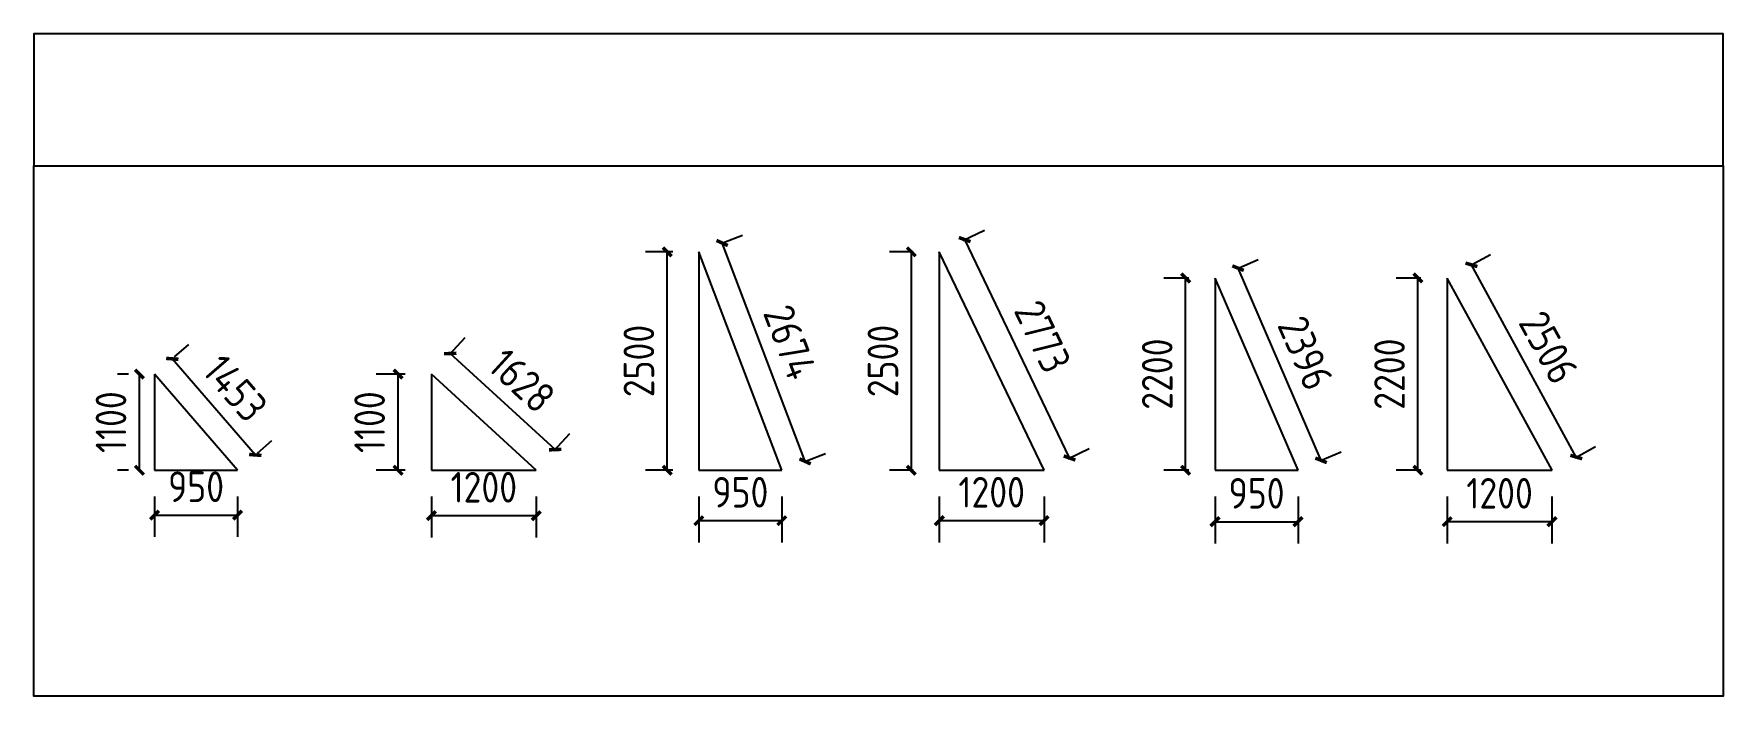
# Model space of a CAD drawing. Extents: x 533809 to 747315, y -17138 to 180511.
# Drawn here: x 665599 to 684939, y 45862 to 53445 of the extents above; entities that cross this region are included whole.
import ezdxf

# ---------------------------------------------------------------- set-up
doc = ezdxf.new("R2010")
doc.units = 0
doc.header["$LTSCALE"] = 1000
doc.header["$MEASUREMENT"] = 0
doc.styles.get("Standard").update_dxf_attribs({"font": 'gbenor.shx', "bigfont": 'gbcbig.shx'})
doc.dimstyles.get("Standard").update_dxf_attribs({"dimscale": 100, "dimtxt": 3.5, "dimasz": 1, "dimexe": 2.5, "dimexo": 3, "dimgap": 1.5, "dimtad": 1, "dimdec": 0, "dimzin": 0, "dimdsep": 46, "dimtxsty": 'Standard', "dimblk": 'ARCHTICK', "dimcen": 0.09, "dimadec": 0, "dimazin": 0, "dimtfac": 1, "dimtdec": 0, "dimtix": 1, "dimtmove": 2, "dimatfit": 3, "dimfxl": 1, "dimtolj": 1, "dimtzin": 0, "dimarcsym": 0})

msp = doc.modelspace()

# ---------------------------------------------------------------- blocks, each defined once
blk = doc.blocks.new('_ArchTick')
at = {"color": 0, "linetype": 'ByBlock', "const_width": 0.4}
blk.add_lwpolyline([(-0.5, -0.5), (0.5, 0.5)], dxfattribs=at)
blk = doc.blocks.new('*D2276')
at = {"color": 0, "lineweight": -2}
for p, q in [((666682, 49549), (666558, 49549)), ((666808, 48449), (666808, 49549)), ((666682, 48449), (666558, 48449))]:
    blk.add_line(p, q, dxfattribs=at)
at = {"layer": 'Defpoints', "color": 0}
for p in [(666808, 49549), (666982, 49549), (666982, 48449)]:
    blk.add_point(p, dxfattribs=at)
at = {"color": 0, "lineweight": -2, "xscale": 100, "yscale": 100, "zscale": 100}
for p, rotation in [((666808, 49549), 90), ((666808, 48449), 270)]:
    blk.add_blockref('_ArchTick', p, dxfattribs=dict(at, rotation=rotation))
at = {"color": 0, "insert": (666483, 48999), "char_height": 350, "attachment_point": 5, "rotation": 90}
blk.add_mtext('\\A1;1100', dxfattribs=at)
blk = doc.blocks.new('*D2277')
at = {"color": 0, "lineweight": -2}
for p, q in [((666982, 48149), (666982, 47685)), ((667932, 48149), (667932, 47685)), ((666982, 47935), (667932, 47935))]:
    blk.add_line(p, q, dxfattribs=at)
at = {"layer": 'Defpoints', "color": 0}
for p in [(666982, 48449), (667932, 48449), (667932, 47935)]:
    blk.add_point(p, dxfattribs=at)
at = {"color": 0, "lineweight": -2, "xscale": 100, "yscale": 100, "zscale": 100, "rotation": 180}
blk.add_blockref('_ArchTick', (666982, 47935), dxfattribs=at)
at = {"color": 0, "lineweight": -2, "xscale": 100, "yscale": 100, "zscale": 100}
blk.add_blockref('_ArchTick', (667932, 47935), dxfattribs=at)
at = {"color": 0, "insert": (667457, 48260), "char_height": 350, "attachment_point": 5}
blk.add_mtext('\\A1;950', dxfattribs=at)
blk = doc.blocks.new('*D2278')
at = {"color": 0, "lineweight": -2}
for p, q in [((668135, 48624), (667185, 49724)), ((667209, 49745), (667375, 49888)), ((668159, 48645), (668325, 48788))]:
    blk.add_line(p, q, dxfattribs=at)
at = {"layer": 'Defpoints', "color": 0}
for p in [(667185, 49724), (666982, 49549), (667932, 48449)]:
    blk.add_point(p, dxfattribs=at)
at = {"color": 0, "lineweight": -2, "xscale": 100, "yscale": 100, "zscale": 100}
for p, rotation in [((667185, 49724), 130.8150838748816), ((668135, 48624), 310.8150838748816)]:
    blk.add_blockref('_ArchTick', p, dxfattribs=dict(at, rotation=rotation))
at = {"color": 0, "insert": (667906, 49387), "char_height": 350, "attachment_point": 5, "rotation": 310.8151}
blk.add_mtext('\\A1;1453', dxfattribs=at)
blk = doc.blocks.new('*D2279')
at = {"color": 0, "lineweight": -2}
for p, q in [((669851, 49549), (669519, 49549)), ((669769, 48449), (669769, 49549)), ((669851, 48449), (669519, 48449))]:
    blk.add_line(p, q, dxfattribs=at)
at = {"layer": 'Defpoints', "color": 0}
for p in [(669769, 49549), (670151, 49549), (670151, 48449)]:
    blk.add_point(p, dxfattribs=at)
at = {"color": 0, "lineweight": -2, "xscale": 100, "yscale": 100, "zscale": 100}
for p, rotation in [((669769, 49549), 90), ((669769, 48449), 270)]:
    blk.add_blockref('_ArchTick', p, dxfattribs=dict(at, rotation=rotation))
at = {"color": 0, "insert": (669444, 48999), "char_height": 350, "attachment_point": 5, "rotation": 90}
blk.add_mtext('\\A1;1100', dxfattribs=at)
blk = doc.blocks.new('*D2280')
at = {"color": 0, "lineweight": -2}
for p, q in [((670151, 48149), (670151, 47679)), ((671351, 48149), (671351, 47679)), ((670151, 47929), (671351, 47929))]:
    blk.add_line(p, q, dxfattribs=at)
at = {"layer": 'Defpoints', "color": 0}
for p in [(670151, 48449), (671351, 48449), (671351, 47929)]:
    blk.add_point(p, dxfattribs=at)
at = {"color": 0, "lineweight": -2, "xscale": 100, "yscale": 100, "zscale": 100, "rotation": 180}
blk.add_blockref('_ArchTick', (670151, 47929), dxfattribs=at)
at = {"color": 0, "lineweight": -2, "xscale": 100, "yscale": 100, "zscale": 100}
blk.add_blockref('_ArchTick', (671351, 47929), dxfattribs=at)
at = {"color": 0, "insert": (670751, 48254), "char_height": 350, "attachment_point": 5}
blk.add_mtext('\\A1;1200', dxfattribs=at)
blk = doc.blocks.new('*D2281')
at = {"color": 0, "lineweight": -2}
for p, q in [((670353, 49770), (670536, 49969)), ((671567, 48685), (670367, 49785)), ((671553, 48670), (671736, 48869))]:
    blk.add_line(p, q, dxfattribs=at)
at = {"layer": 'Defpoints', "color": 0}
for p in [(670367, 49785), (670151, 49549), (671351, 48449)]:
    blk.add_point(p, dxfattribs=at)
at = {"color": 0, "lineweight": -2, "xscale": 100, "yscale": 100, "zscale": 100}
for p, rotation in [((670367, 49785), 137.4895529219991), ((671567, 48685), 317.4895529219991)]:
    blk.add_blockref('_ArchTick', p, dxfattribs=dict(at, rotation=rotation))
at = {"color": 0, "insert": (671187, 49474), "char_height": 350, "attachment_point": 5, "rotation": 317.4896}
blk.add_mtext('\\A1;1628', dxfattribs=at)
blk = doc.blocks.new('*D2282')
at = {"color": 0, "lineweight": -2}
for p, q in [((672913, 50949), (672601, 50949)), ((672851, 48449), (672851, 50949)), ((672913, 48449), (672601, 48449))]:
    blk.add_line(p, q, dxfattribs=at)
at = {"layer": 'Defpoints', "color": 0}
for p in [(672851, 50949), (673213, 50949), (673213, 48449)]:
    blk.add_point(p, dxfattribs=at)
at = {"color": 0, "lineweight": -2, "xscale": 100, "yscale": 100, "zscale": 100}
for p, rotation in [((672851, 50949), 90), ((672851, 48449), 270)]:
    blk.add_blockref('_ArchTick', p, dxfattribs=dict(at, rotation=rotation))
at = {"color": 0, "insert": (672526, 49699), "char_height": 350, "attachment_point": 5, "rotation": 90}
blk.add_mtext('\\A1;2500', dxfattribs=at)
blk = doc.blocks.new('*D2283')
at = {"color": 0, "lineweight": -2}
for p, q in [((673213, 48149), (673213, 47622)), ((674163, 48149), (674163, 47622)), ((673213, 47872), (674163, 47872))]:
    blk.add_line(p, q, dxfattribs=at)
at = {"layer": 'Defpoints', "color": 0}
for p in [(673213, 48449), (674163, 48449), (674163, 47872)]:
    blk.add_point(p, dxfattribs=at)
at = {"color": 0, "lineweight": -2, "xscale": 100, "yscale": 100, "zscale": 100, "rotation": 180}
blk.add_blockref('_ArchTick', (673213, 47872), dxfattribs=at)
at = {"color": 0, "lineweight": -2, "xscale": 100, "yscale": 100, "zscale": 100}
blk.add_blockref('_ArchTick', (674163, 47872), dxfattribs=at)
at = {"color": 0, "insert": (673688, 48197), "char_height": 350, "attachment_point": 5}
blk.add_mtext('\\A1;950', dxfattribs=at)
blk = doc.blocks.new('*D2284')
at = {"color": 0, "lineweight": -2}
for p, q in [((673493, 51055), (673713, 51139)), ((674429, 48550), (673479, 51050)), ((674443, 48555), (674663, 48639))]:
    blk.add_line(p, q, dxfattribs=at)
at = {"layer": 'Defpoints', "color": 0}
for p in [(673213, 50949), (673479, 51050), (674163, 48449)]:
    blk.add_point(p, dxfattribs=at)
at = {"color": 0, "lineweight": -2, "xscale": 100, "yscale": 100, "zscale": 100}
for p, rotation in [((673479, 51050), 110.8067910127112), ((674429, 48550), 290.8067910127112)]:
    blk.add_blockref('_ArchTick', p, dxfattribs=dict(at, rotation=rotation))
at = {"color": 0, "insert": (674258, 49915), "char_height": 350, "attachment_point": 5, "rotation": 290.8068}
blk.add_mtext('\\A1;2674', dxfattribs=at)
blk = doc.blocks.new('*D2285')
at = {"color": 0, "lineweight": -2}
for p, q in [((675665, 50949), (675395, 50949)), ((675645, 48449), (675645, 50949)), ((675665, 48449), (675395, 48449))]:
    blk.add_line(p, q, dxfattribs=at)
at = {"layer": 'Defpoints', "color": 0}
for p in [(675645, 50949), (675965, 50949), (675965, 48449)]:
    blk.add_point(p, dxfattribs=at)
at = {"color": 0, "lineweight": -2, "xscale": 100, "yscale": 100, "zscale": 100}
for p, rotation in [((675645, 50949), 90), ((675645, 48449), 270)]:
    blk.add_blockref('_ArchTick', p, dxfattribs=dict(at, rotation=rotation))
at = {"color": 0, "insert": (675320, 49699), "char_height": 350, "attachment_point": 5, "rotation": 90}
blk.add_mtext('\\A1;2500', dxfattribs=at)
blk = doc.blocks.new('*D2286')
at = {"color": 0, "lineweight": -2}
for p, q in [((675965, 48149), (675965, 47622)), ((677165, 48149), (677165, 47622)), ((675965, 47872), (677165, 47872))]:
    blk.add_line(p, q, dxfattribs=at)
at = {"layer": 'Defpoints', "color": 0}
for p in [(675965, 48449), (677165, 48449), (677165, 47872)]:
    blk.add_point(p, dxfattribs=at)
at = {"color": 0, "lineweight": -2, "xscale": 100, "yscale": 100, "zscale": 100, "rotation": 180}
blk.add_blockref('_ArchTick', (675965, 47872), dxfattribs=at)
at = {"color": 0, "lineweight": -2, "xscale": 100, "yscale": 100, "zscale": 100}
blk.add_blockref('_ArchTick', (677165, 47872), dxfattribs=at)
at = {"color": 0, "insert": (676565, 48197), "char_height": 350, "attachment_point": 5}
blk.add_mtext('\\A1;1200', dxfattribs=at)
blk = doc.blocks.new('*D2287')
at = {"color": 0, "lineweight": -2}
for p, q in [((676235, 51078), (676482, 51197)), ((677456, 48589), (676256, 51089)), ((677435, 48578), (677682, 48697))]:
    blk.add_line(p, q, dxfattribs=at)
at = {"layer": 'Defpoints', "color": 0}
for p in [(676256, 51089), (675965, 50949), (677165, 48449)]:
    blk.add_point(p, dxfattribs=at)
at = {"color": 0, "lineweight": -2, "xscale": 100, "yscale": 100, "zscale": 100}
for p, rotation in [((676256, 51089), 115.6410058243053), ((677456, 48589), 295.6410058243053)]:
    blk.add_blockref('_ArchTick', p, dxfattribs=dict(at, rotation=rotation))
at = {"color": 0, "insert": (677149, 49979), "char_height": 350, "attachment_point": 5, "rotation": 295.641}
blk.add_mtext('\\A1;2773', dxfattribs=at)
blk = doc.blocks.new('*D2288')
at = {"color": 0, "lineweight": -2}
for p, q in [((678822, 50649), (678535, 50649)), ((678785, 48449), (678785, 50649)), ((678822, 48449), (678535, 48449))]:
    blk.add_line(p, q, dxfattribs=at)
at = {"layer": 'Defpoints', "color": 0}
for p in [(678785, 50649), (679122, 50649), (679122, 48449)]:
    blk.add_point(p, dxfattribs=at)
at = {"color": 0, "lineweight": -2, "xscale": 100, "yscale": 100, "zscale": 100}
for p, rotation in [((678785, 50649), 90), ((678785, 48449), 270)]:
    blk.add_blockref('_ArchTick', p, dxfattribs=dict(at, rotation=rotation))
at = {"color": 0, "insert": (678460, 49549), "char_height": 350, "attachment_point": 5, "rotation": 90}
blk.add_mtext('\\A1;2200', dxfattribs=at)
blk = doc.blocks.new('*D2289')
at = {"color": 0, "lineweight": -2}
for p, q in [((679122, 48149), (679122, 47610)), ((680072, 48149), (680072, 47610)), ((679122, 47860), (680072, 47860))]:
    blk.add_line(p, q, dxfattribs=at)
at = {"layer": 'Defpoints', "color": 0}
for p in [(679122, 48449), (680072, 48449), (680072, 47860)]:
    blk.add_point(p, dxfattribs=at)
at = {"color": 0, "lineweight": -2, "xscale": 100, "yscale": 100, "zscale": 100, "rotation": 180}
blk.add_blockref('_ArchTick', (679122, 47860), dxfattribs=at)
at = {"color": 0, "lineweight": -2, "xscale": 100, "yscale": 100, "zscale": 100}
blk.add_blockref('_ArchTick', (680072, 47860), dxfattribs=at)
at = {"color": 0, "insert": (679597, 48185), "char_height": 350, "attachment_point": 5}
blk.add_mtext('\\A1;950', dxfattribs=at)
blk = doc.blocks.new('*D2290')
at = {"color": 0, "lineweight": -2}
for p, q in [((680335, 48562), (679385, 50762)), ((679398, 50767), (679614, 50861)), ((680348, 48567), (680564, 48661))]:
    blk.add_line(p, q, dxfattribs=at)
at = {"layer": 'Defpoints', "color": 0}
for p in [(679385, 50762), (679122, 50649), (680072, 48449)]:
    blk.add_point(p, dxfattribs=at)
at = {"color": 0, "lineweight": -2, "xscale": 100, "yscale": 100, "zscale": 100}
for p, rotation in [((679385, 50762), 113.355564859286), ((680335, 48562), 293.355564859286)]:
    blk.add_blockref('_ArchTick', p, dxfattribs=dict(at, rotation=rotation))
at = {"color": 0, "insert": (680158, 49791), "char_height": 350, "attachment_point": 5, "rotation": 293.3556}
blk.add_mtext('\\A1;2396', dxfattribs=at)
blk = doc.blocks.new('*D2291')
at = {"color": 0, "lineweight": -2}
for p, q in [((681479, 50649), (681194, 50649)), ((681444, 48449), (681444, 50649)), ((681479, 48449), (681194, 48449))]:
    blk.add_line(p, q, dxfattribs=at)
at = {"layer": 'Defpoints', "color": 0}
for p in [(681444, 50649), (681779, 50649), (681779, 48449)]:
    blk.add_point(p, dxfattribs=at)
at = {"color": 0, "lineweight": -2, "xscale": 100, "yscale": 100, "zscale": 100}
for p, rotation in [((681444, 50649), 90), ((681444, 48449), 270)]:
    blk.add_blockref('_ArchTick', p, dxfattribs=dict(at, rotation=rotation))
at = {"color": 0, "insert": (681119, 49549), "char_height": 350, "attachment_point": 5, "rotation": 90}
blk.add_mtext('\\A1;2200', dxfattribs=at)
blk = doc.blocks.new('*D2292')
at = {"color": 0, "lineweight": -2}
for p, q in [((681779, 48149), (681779, 47610)), ((682979, 48149), (682979, 47610)), ((682979, 47860), (681779, 47860))]:
    blk.add_line(p, q, dxfattribs=at)
at = {"layer": 'Defpoints', "color": 0}
for p in [(681779, 48449), (682979, 48449), (681779, 47860)]:
    blk.add_point(p, dxfattribs=at)
at = {"color": 0, "lineweight": -2, "xscale": 100, "yscale": 100, "zscale": 100, "rotation": 180}
blk.add_blockref('_ArchTick', (681779, 47860), dxfattribs=at)
at = {"color": 0, "lineweight": -2, "xscale": 100, "yscale": 100, "zscale": 100}
blk.add_blockref('_ArchTick', (682979, 47860), dxfattribs=at)
at = {"color": 0, "insert": (682379, 48185), "char_height": 350, "attachment_point": 5}
blk.add_mtext('\\A1;1200', dxfattribs=at)
blk = doc.blocks.new('*D2293')
at = {"color": 0, "lineweight": -2}
for p, q in [((682043, 50792), (682276, 50919)), ((683257, 48600), (682057, 50800)), ((683243, 48592), (683476, 48719))]:
    blk.add_line(p, q, dxfattribs=at)
at = {"layer": 'Defpoints', "color": 0}
for p in [(682057, 50800), (681779, 50649), (682979, 48449)]:
    blk.add_point(p, dxfattribs=at)
at = {"color": 0, "lineweight": -2, "xscale": 100, "yscale": 100, "zscale": 100}
for p, rotation in [((682057, 50800), 118.6104596659652), ((683257, 48600), 298.6104596659652)]:
    blk.add_blockref('_ArchTick', p, dxfattribs=dict(at, rotation=rotation))
at = {"color": 0, "insert": (682942, 49855), "char_height": 350, "attachment_point": 5, "rotation": 298.6105}
blk.add_mtext('\\A1;2506', dxfattribs=at)

# ---------------------------------------------------------------- dimensions: what is measured, and where the dimension line sits
for p1, p2, distance, picture, middle in [((674162.9, 48448.5), (673212.9, 50948.5), -285.2, '*D2284', (674258.3, 49915.3)), ((677164.6, 48448.5), (675964.6, 50948.5), -323.5, '*D2287', (677149.3, 49979.2)), ((673212.9, 48448.5), (673212.9, 50948.5), 362, '*D2282', (672525.9, 49698.5)), ((675964.6, 48448.5), (675964.6, 50948.5), 319.6, '*D2285', (675320, 49698.5)), ((682979.4, 48448.5), (681779.4, 50648.5), -315.7, '*D2293', (682941.9, 49855.4)), ((679122.4, 48448.5), (679122.4, 50648.5), 337.1, '*D2288', (678460.3, 49548.5)), ((680072.4, 48448.5), (679122.4, 50648.5), -285.6, '*D2290', (680158, 49790.6)), ((681779.4, 48448.5), (681779.4, 50648.5), 335.8, '*D2291', (681118.5, 49548.5)), ((667931.7, 48448.5), (666981.7, 49548.5), -269.1, '*D2278', (667906.3, 49386.8)), ((671350.6, 48448.5), (670150.6, 49548.5), -320.2, '*D2281', (671186.6, 49474.1)), ((666981.7, 48448.5), (666981.7, 49548.5), 173.2, '*D2276', (666483.5, 48998.5)), ((670150.6, 48448.5), (670150.6, 49548.5), 381.5, '*D2279', (669444.1, 48998.5)), ((666981.7, 48448.5), (667931.7, 48448.5), -513.7, '*D2277', (667456.7, 48259.9)), ((670150.6, 48448.5), (671350.6, 48448.5), -519.7, '*D2280', (670750.6, 48253.9)), ((673212.9, 48448.5), (674162.9, 48448.5), -576.7, '*D2283', (673687.9, 48196.9)), ((675964.6, 48448.5), (677164.6, 48448.5), -576.7, '*D2286', (676564.6, 48196.9)), ((679122.4, 48448.5), (680072.4, 48448.5), -588.4, '*D2289', (679597.4, 48185.1)), ((682979.4, 48448.5), (681779.4, 48448.5), 588.4, '*D2292', (682379.4, 48185.1))]:
    dim = msp.add_aligned_dim(p1=p1, p2=p2, distance=distance, dimstyle='Standard')
    dim.commit()
    dim.dimension.update_dxf_attribs({"geometry": picture, "text_midpoint": middle})

# ---------------------------------------------------------------- linework, layer by layer
for p, q in [((673212.9, 50948.5), (673212.9, 48448.5)), ((674162.9, 48448.5), (673212.9, 50948.5)), ((675964.6, 50948.5), (675964.6, 48448.5)), ((677164.6, 48448.5), (675964.6, 50948.5)), ((679122.4, 50648.5), (679122.4, 48448.5)), ((680072.4, 48448.5), (679122.4, 50648.5)), ((681779.4, 50648.5), (681779.4, 48448.5)), ((682979.4, 48448.5), (681779.4, 50648.5)), ((666981.7, 49548.5), (666981.7, 48448.5)), ((667931.7, 48448.5), (666981.7, 49548.5)), ((670150.6, 49548.5), (670150.6, 48448.5)), ((671350.6, 48448.5), (670150.6, 49548.5)), ((666981.7, 48448.5), (667931.7, 48448.5)), ((670150.6, 48448.5), (671350.6, 48448.5)), ((673212.9, 48448.5), (674162.9, 48448.5)), ((675964.6, 48448.5), (677164.6, 48448.5)), ((679122.4, 48448.5), (680072.4, 48448.5)), ((681779.4, 48448.5), (682979.4, 48448.5))]:
    msp.add_line(p, q)
for points in [[(665599.1, 51934.6), (684939.1, 51934.6), (684939.1, 53444.5), (665599.1, 53444.5)], [(665599.1, 51934.6), (684939.1, 51934.6), (684939.1, 45862.3), (665599.1, 45862.3)]]:
    msp.add_lwpolyline(points, close=True)

msp.set_redraw_order([(e.dxf.handle, doc.entitydb.next_handle()) for e in msp.query("TEXT MTEXT ATTDEF DIMENSION ARC_DIMENSION")])  # texts and dimensions are drawn at this point

doc.saveas('drawing.dxf')
